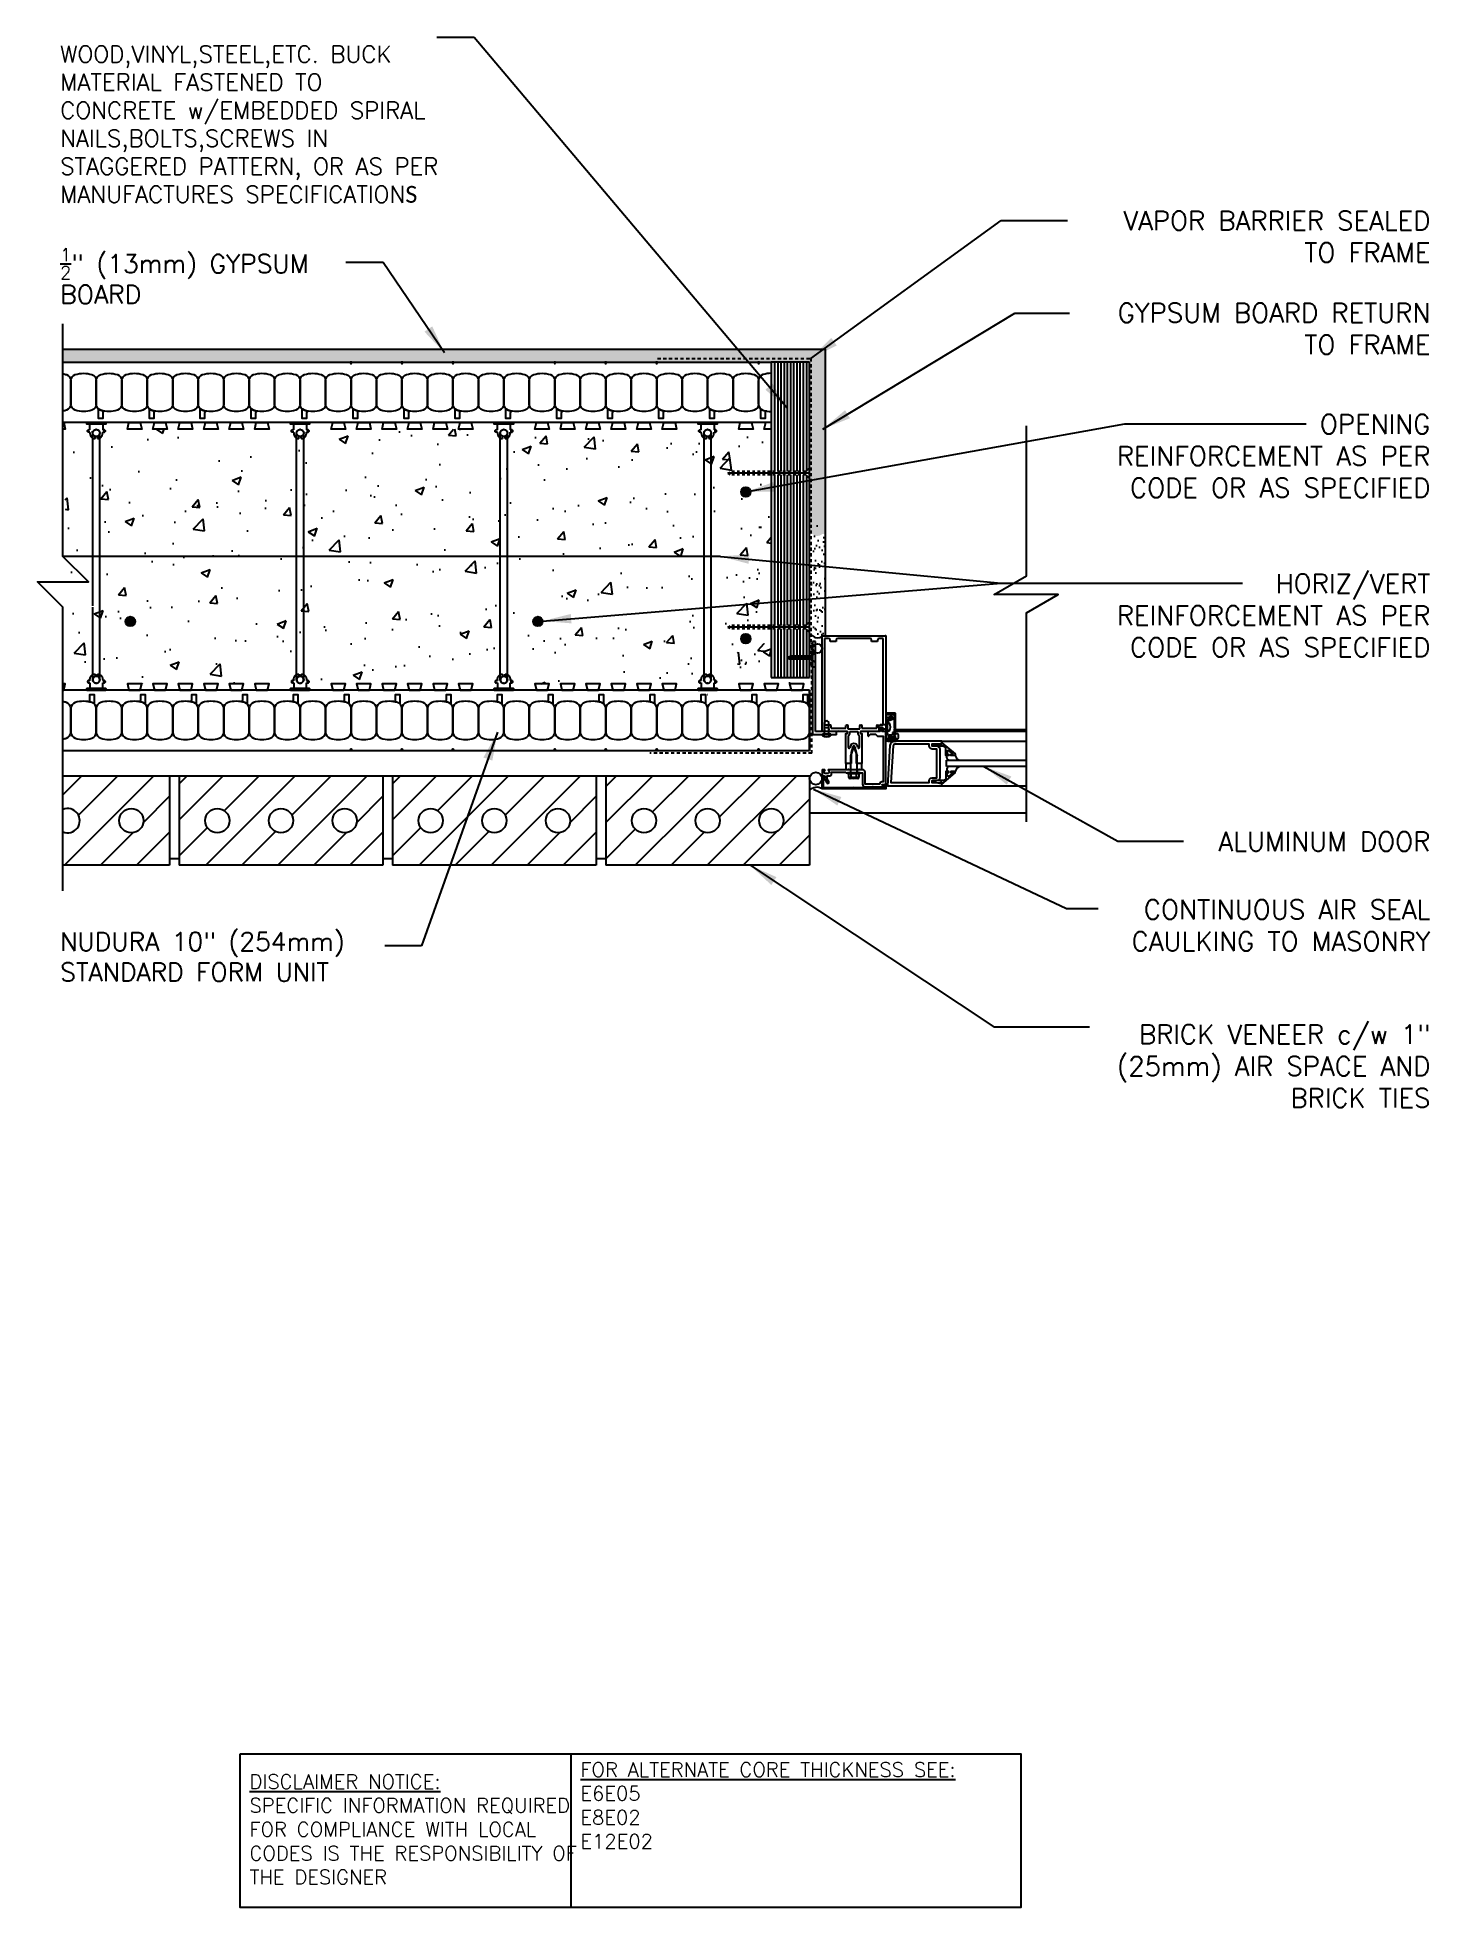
# Model space of a CAD drawing. Header units: inches. Extents: x 2954.3 to 3009, y 494.4 to 567.8.
import ezdxf

# ---------------------------------------------------------------- set-up
doc = ezdxf.new("R2010")
doc.units = ezdxf.units.IN
doc.header["$LTSCALE"] = 0.5
doc.header["$MEASUREMENT"] = 0
doc.linetypes.add('DASHED2', pattern=[0.375, 0.25, -0.125])
doc.linetypes.add('HIDDEN2', pattern=[0.1875, 0.125, -0.0625])
doc.layers.get('0').update_dxf_attribs({"linetype": 'CONTINUOUS'})
for name, color, linetype in [('HATCH', 12, 'CONTINUOUS'), ('LINE18', 9, 'CONTINUOUS'), ('line25', 2, 'CONTINUOUS'), ('LINE50', 5, 'CONTINUOUS'), ('LINE65', 3, 'CONTINUOUS'), ('LINE9', 9, 'CONTINUOUS'), ('TEXT', 4, 'CONTINUOUS')]:
    doc.layers.add(name, color=color, linetype=linetype)
doc.styles.add('DIM', font='romans.shx', dxfattribs={"width": 0.7})
doc.styles.add('ROMANS', font='romans')
doc.styles.get("Standard").update_dxf_attribs({"font": 'romans.shx'})
doc.dimstyles.new('ext_12', dxfattribs={"dimscale": 12, "dimtxt": 0.09375, "dimasz": 0.09375, "dimexe": 0.09375, "dimexo": 0.0625, "dimgap": 0.0625, "dimtad": 1, "dimdec": 1, "dimzin": 3, "dimdsep": 46, "dimlunit": 4, "dimtxsty": 'DIM', "dimcen": 0.09, "dimdle": 0.09375, "dimclrt": 4, "dimadec": 0, "dimazin": 0, "dimtfac": 1, "dimtdec": 1, "dimtmove": 2, "dimatfit": 3, "dimfxl": 0, "dimfrac": 2, "dimtolj": 1, "dimtzin": 0, "dimarcsym": 0})

msp = doc.modelspace()

# ---------------------------------------------------------------- texts
at = {"layer": 'TEXT', "attachment_point": 4}
for s, insert, char_height, width in [('{\\H0.9167x;WOOD,VINYL,STEEL,ETC. BUCK MATERIAL FASTENED TO CONCRETE w/EMBEDDED SPIRAL NAILS,BOLTS,SCREWS IN STAGGERED PATTERN, OR AS PER MANUFACTURES SPECIFICATION\\fCalibri|b0|i0|c0|p34;S}', (2955.219, 564.416), 0.72, 14.97902), ('\\A1;{\\H0.7x;\\S1/2;}" (13mm) GYPSUM BOARD', (2955.219, 558.466), 0.72, 10.95723), ('NUDURA 10" (254mm)\\PSTANDARD FORM UNIT', (2955.219, 531.736), 0.72, 14.97902), ('{\\LFOR ALTERNATE CORE THICKNESS SEE:\\P}E6E05\\PE8E02\\PE12E02', (2975.643, 498.421), 0.5625, 23.33295), ('{\\LDISCLAIMER NOTICE:}\\PSPECIFIC INFORMATION REQUIRED FOR COMPLIANCE WITH LOCAL CODES IS THE RESPONSIBILITY OF THE DESIGNER', (2962.651, 497.481), 0.5625, 14.00235)]:
    msp.add_mtext(s, dxfattribs=dict(at, insert=insert, char_height=char_height, width=width))
at = {"layer": 'TEXT', "char_height": 0.75, "width": 13.88435, "attachment_point": 9, "style": 'ROMANS'}
for s, insert in [('\\A1;VAPOR BARRIER SEALED TO FRAME', (3009.012, 559.011)), ('\\A1;GYPSUM BOARD RETURN TO FRAME ', (3009.012, 555.393)), ('\\A1;OPENING REINFORCEMENT AS PER CODE OR AS SPECIFIED', (3009.012, 549.773)), ('\\A1;HORIZ/VERT\\PREINFORCEMENT AS PER CODE OR AS SPECIFIED', (3009.012, 543.511)), ('\\A1;ALUMINUM DOOR', (3009.012, 535.886)), ('\\A1;CONTINUOUS AIR SEAL CAULKING TO MASONRY', (3009.012, 531.968)), ('\\A1;BRICK VENEER c/w 1" (25mm) AIR SPACE AND BRICK TIES', (3009.012, 525.818))]:
    msp.add_mtext(s, dxfattribs=dict(at, insert=insert))

# ---------------------------------------------------------------- blocks, each defined once
blk = doc.blocks.new('Connector')
blk.add_point((0.271, 0))
at = {"layer": 'LINE9'}
for p, q in [((0, 0.375), (0, -0.375)), ((0.062, -0.375), (0.062, 0.375)), ((0.281, 0.25), (0.062, 0.25))]:
    blk.add_line(p, q, dxfattribs=at)
for points, weights in [([(0.007, 0.375), (0.004, 0.375), (0, 0.375)], [1, 0.972587069138, 0.950305488115]), ([(0.327, 0.343), (0.308, 0.343), (0.281, 0.317), (0.281, 0.297)], [1, 0.85355339, 0.85355339, 1]), ([(0.328, 0.343), (0.327, 0.343), (0.327, 0.343)], [1, 0.70710678, 1]), ([(0.375, 0.297), (0.375, 0.317), (0.348, 0.343), (0.329, 0.343)], [1, 0.85355339, 0.85355339, 1]), ([(0.406, 0.25), (0.546, 0.25), (0.619, 0.131)], [0.958404415409, 0.794674173519, 0.864651571113]), ([(0.619, 0.052), (0.612, 0.049), (0.604, 0.049)], [0.83615024178, 0.892081430621, 1]), ([(0, -0.375), (0.004, -0.375), (0.007, -0.375)], [0.950305488115, 0.972587069138, 1]), ([(0.281, -0.297), (0.281, -0.317), (0.308, -0.343), (0.327, -0.343)], [1, 0.85355339, 0.85355339, 1]), ([(0.327, -0.343), (0.281, -0.343), (0.281, -0.297)], [1, 0.70710678, 1]), ([(0.329, -0.343), (0.348, -0.343), (0.375, -0.317), (0.375, -0.297)], [1, 0.85355339, 0.85355339, 1]), ([(0.375, -0.297), (0.375, -0.343), (0.329, -0.343)], [1, 0.70710678, 1]), ([(0.619, -0.131), (0.546, -0.25), (0.406, -0.25)], [0.864651574428, 0.794674169686, 0.958404415195]), ([(0.604, -0.049), (0.612, -0.049), (0.619, -0.052)], [1, 0.89208144177, 0.836150253337])]:
    blk.add_rational_spline(points, weights, degree=2, dxfattribs=at)
for points, degree in [([(0, 0.375), (0.002, 0.375), (0.005, 0.375), (0.007, 0.375)], 3), ([(0.007, 0.375), (0.021, 0.375), (0.051, 0.375), (0.062, 0.375), (0.062, 0.375)], 3), ([(0.281, 0.25), (0.281, 0.297)], 1), ([(0.327, 0.343), (0.327, 0.343), (0.328, 0.343), (0.328, 0.343)], 3), ([(0.328, 0.343), (0.329, 0.343), (0.329, 0.343), (0.329, 0.343)], 3), ([(0.375, 0.25), (0.375, 0.297)], 1), ([(0.406, 0.25), (0.375, 0.25)], 1), ([(0.406, 0.25), (0.406, 0.25)], 1), ([(0.406, 0.25), (0.406, 0.25)], 1), ([(0.406, 0.25), (0.406, 0.25)], 1), ([(0.406, 0.25), (0.406, 0.25)], 1), ([(0.406, 0.25), (0.406, 0.25)], 1), ([(0.406, 0.25), (0.406, 0.25)], 1), ([(0.406, 0.25), (0.406, 0.25)], 1), ([(0.406, 0.25), (0.406, 0.25)], 1), ([(0.406, 0.25), (0.406, 0.25)], 1), ([(0.406, 0.25), (0.406, 0.25)], 1), ([(0.406, 0.25), (0.406, 0.25)], 1), ([(0.406, 0.25), (0.406, 0.25)], 1), ([(0.406, 0.25), (0.406, 0.25)], 1), ([(0.406, 0.25), (0.406, 0.25)], 1), ([(0.406, 0.25), (0.406, 0.25)], 1), ([(0.406, 0.25), (0.406, 0.25)], 1), ([(0.406, 0.25), (0.406, 0.25)], 1), ([(0.406, 0.25), (0.406, 0.25)], 1), ([(0.406, 0.25), (0.406, 0.25)], 1), ([(0.406, 0.25), (0.406, 0.25)], 1), ([(0.406, 0.25), (0.406, 0.25)], 1), ([(0.406, 0.25), (0.406, 0.25)], 1), ([(0.406, 0.25), (0.406, 0.25)], 1), ([(0.406, 0.25), (0.406, 0.25)], 1), ([(0.604, 0.049), (0.532, 0.049)], 1), ([(0.532, 0.049), (0.532, 0.049)], 1), ([(0.532, 0.049), (0.532, 0.049)], 1), ([(0.532, 0.049), (0.532, 0.049)], 1), ([(0.532, 0.049), (0.532, 0.049)], 1), ([(0.532, 0.049), (0.532, 0.049)], 1), ([(0.532, 0.049), (0.532, 0.049)], 1), ([(0.532, 0.049), (0.532, 0.049)], 1), ([(0.532, 0.049), (0.532, 0.049)], 1), ([(0.532, 0.049), (0.532, 0.049)], 1), ([(0.532, 0.049), (0.532, 0.049)], 1), ([(0.604, 0.049), (0.609, 0.049), (0.614, 0.05), (0.619, 0.052)], 3), ([(0.604, 0.049), (0.604, 0.049)], 1), ([(0.604, 0.049), (0.604, 0.049)], 1), ([(0.604, 0.049), (0.604, 0.049)], 1), ([(0.604, 0.049), (0.604, 0.049)], 1), ([(0.619, 0.131), (0.619, 0.052)], 1), ([(0.619, 0.131), (0.619, 0.131)], 1), ([(0.619, 0.131), (0.619, 0.131)], 1), ([(0.619, 0.131), (0.619, 0.131)], 1), ([(0.619, 0.131), (0.619, 0.131)], 1), ([(0.007, -0.375), (0.005, -0.375), (0.002, -0.375), (0, -0.375)], 3), ([(0.062, -0.375), (0.062, -0.375), (0.051, -0.375), (0.021, -0.375), (0.007, -0.375)], 3), ([(0.062, -0.25), (0.281, -0.25)], 1), ([(0.281, -0.297), (0.281, -0.25)], 1), ([(0.281, -0.25), (0.281, -0.297)], 1), ([(0.328, -0.343), (0.328, -0.343), (0.327, -0.343), (0.327, -0.343)], 3), ([(0.329, -0.343), (0.329, -0.343), (0.329, -0.343), (0.328, -0.343)], 3), ([(0.375, -0.25), (0.375, -0.297)], 1), ([(0.375, -0.297), (0.375, -0.25)], 1), ([(0.406, -0.25), (0.375, -0.25)], 1), ([(0.406, -0.25), (0.406, -0.25)], 1), ([(0.406, -0.25), (0.406, -0.25)], 1), ([(0.406, -0.25), (0.406, -0.25)], 1), ([(0.406, -0.25), (0.406, -0.25)], 1), ([(0.406, -0.25), (0.406, -0.25)], 1), ([(0.406, -0.25), (0.406, -0.25)], 1), ([(0.406, -0.25), (0.406, -0.25)], 1), ([(0.406, -0.25), (0.406, -0.25)], 1), ([(0.406, -0.25), (0.406, -0.25)], 1), ([(0.406, -0.25), (0.406, -0.25)], 1), ([(0.406, -0.25), (0.406, -0.25)], 1), ([(0.532, -0.049), (0.604, -0.049)], 1), ([(0.604, -0.049), (0.58, -0.049), (0.556, -0.049), (0.532, -0.049)], 3), ([(0.532, -0.049), (0.532, -0.049)], 1), ([(0.532, -0.049), (0.532, -0.049)], 1), ([(0.532, -0.049), (0.532, -0.049)], 1), ([(0.532, -0.049), (0.532, -0.049)], 1), ([(0.619, -0.052), (0.614, -0.05), (0.609, -0.049), (0.604, -0.049)], 3), ([(0.604, -0.049), (0.604, -0.049)], 1), ([(0.604, -0.049), (0.604, -0.049)], 1), ([(0.604, -0.049), (0.604, -0.049)], 1), ([(0.604, -0.049), (0.604, -0.049)], 1), ([(0.604, -0.049), (0.604, -0.049)], 1), ([(0.604, -0.049), (0.604, -0.049)], 1), ([(0.604, -0.049), (0.604, -0.049)], 1), ([(0.604, -0.049), (0.604, -0.049)], 1), ([(0.619, -0.052), (0.619, -0.131)], 1), ([(0.619, -0.131), (0.619, -0.131)], 1), ([(0.619, -0.131), (0.619, -0.131)], 1), ([(0.619, -0.131), (0.619, -0.131)], 1), ([(0.619, -0.131), (0.619, -0.131)], 1)]:
    blk.add_open_spline(points, degree=degree, dxfattribs=at)
for points, weights, knots in [([(0.062, 0.375), (0.062, 0.375), (0.046, 0.375), (0.03, 0.375), (0.007, 0.375)], [0.868718858569, 0.861102746415, 1, 0.861102734288, 0.868718859898], [0, 0, 0, 0.5, 0.5, 1, 1, 1]), ([(0.532, 0.049), (0.472, 0.203), (0.333, 0.113), (0.157, 0), (0.333, -0.113), (0.472, -0.203), (0.532, -0.049)], [0.899508922286, 0.599718215298, 1, 0.54226024, 1, 0.599718224335, 0.899508908749], [0, 0, 0, 0.318112, 0.318112, 0.681888, 0.681888, 1, 1, 1]), ([(0.007, -0.375), (0.03, -0.375), (0.046, -0.375), (0.062, -0.375), (0.062, -0.375)], [0.868718859319, 0.861102739573, 1, 0.861102742958, 0.868718858948], [0, 0, 0, 0.5, 0.5, 1, 1, 1])]:
    blk.add_rational_spline(points, weights, degree=2, knots=knots, dxfattribs=at)
blk = doc.blocks.new('B060316')
for p, q in [((1.969, 0), (1.969, -0.133)), ((2.217, -0.013), (1.969, 0)), ((1.969, -0.347), (1.969, -0.469)), ((2, -0.5), (2.126, -0.5)), ((2.003, -0.133), (2.003, -0.115)), ((2.003, -0.365), (2.003, -0.347)), ((2.049, -0.115), (2.049, -0.365)), ((2.107, -0.265), (2.107, -0.127)), ((2.207, -0.265), (2.107, -0.265)), ((2.107, -0.359), (2.107, -0.329)), ((2.157, -0.38), (2.119, -0.373)), ((2.121, -0.314), (2.207, -0.306)), ((2.157, -0.469), (2.157, -0.38)), ((2.169, -0.065), (2.405, -0.065)), ((2.207, -0.306), (2.207, -0.265)), ((2.555, -0.013), (2.217, -0.013)), ((2.451, -0.065), (2.747, -0.065)), ((2.803, 0), (2.555, -0.013)), ((2.747, -0.065), (2.747, -0.141)), ((2.803, -0.01), (2.803, 0)), ((2.813, -0.02), (2.803, -0.01)), ((2.803, -0.03), (2.813, -0.02)), ((2.803, -0.108), (2.803, -0.03)), ((2.848, -0.232), (2.803, -0.108))]:
    blk.add_line(p, q)
for centre, radius, start, end in [((1.986, -0.133), 0.017, 180, 0), ((1.986, -0.347), 0.017, 360, 180), ((2, -0.469), 0.031, 180, 270), ((2.026, -0.115), 0.023, 0, 180), ((2.026, -0.365), 0.023, 180, 0), ((2.169, -0.127), 0.062, 90, 180), ((2.122, -0.329), 0.015, 95, 180), ((2.122, -0.359), 0.015, 180, 260), ((2.126, -0.469), 0.031, 270, 0), ((2.428, -0.086), 0.031, 42.64231, 137.35769), ((2.356, -0.5), 0.531, 29.03527, 42.57888), ((2.833, -0.235), 0.015, 209.03527, 10.96473)]:
    blk.add_arc(centre, radius, start, end)

# ---------------------------------------------------------------- hatches: boundary and pattern name
at = {"layer": 'HATCH'}
h = msp.add_hatch(dxfattribs=at)
h.set_pattern_fill('AR-SAND', color=256, scale=0.25, style=0)
h.set_pattern_definition([(37.5, (8.2962, -5.36933), (-0.01574834, 0.48170594), [0, -0.38, 0, -0.425, 0, -0.40625]), (7.5, (8.2962, -5.3693), (0.44244418, 0.70553652), [0, -0.205, 0, -0.3425, 0, -0.13125]), (327.5, (7.9887, -5.36933), (0.778535465, 0.001414763), [0, -0.125, 0, -0.45, 0, -0.5875]), (317.5, (7.9887, -5.3693), (0.75153165, 0.21941889), [0, -0.0625, 0, -0.295, 0, -0.3375])])
h.paths.add_polyline_path([(2985.262, 555.581), (2985.007, 555.581), (2955.315, 555.581), (2955.315, 555.081), (2983.137, 555.081), (2984.637, 555.081), (2984.637, 548.331), (2984.762, 548.331, 0.406613), (2985.128, 548.328), (2985.128, 548.331), (2985.262, 548.331)])
h = msp.add_hatch(dxfattribs=at)
h.set_pattern_fill('AR-CONC', color=256, scale=0.5, style=0)
h.set_pattern_definition([(50, (-2.544, 27.8636), (3.586301, -0.3137607), [0.375, -4.125]), (355, (-2.544, 27.8636), (-0.6937567, 3.7609607), [0.3, -3.3]), (100.4514, (-2.245, 27.8374), (2.892547, 3.4471977), [0.318701, -3.5057106]), (46.1842, (-2.544, 28.8636), (5.336205, -0.827595), [0.5625, -6.1875]), (96.6356, (-2.0993, 28.7946), (4.6733135, 4.870589), [0.478051, -5.258565]), (351.1842, (-2.544, 28.8636), (4.67331, 4.870593), [0.45, -4.95]), (21, (-2.044, 28.6136), (2.9845353, -2.0130945), [0.375, -4.125]), (326, (-2.044, 28.6136), (1.2165767, 3.6257502), [0.3, -3.3]), (71.4514, (-1.7953, 28.4458), (4.201113, 1.6126525), [0.318701, -3.5057106]), (37.5, (-2.544, 27.8636), (0.0607993, 1.66446927), [0, -3.26, 0, -3.35, 0, -3.3125]), (7.5, (-2.544, 27.8636), (1.3153477, 1.9720586), [0, -1.91, 0, -3.185, 0, -1.2625]), (327.5, (-3.659, 27.8636), (2.6691122, -0.11277436), [0, -1.25, 0, -3.9, 0, -5.175]), (317.5, (-4.159, 27.8636), (2.9159308, 0.500525), [0, -1.625, 0, -2.59, 0, -3.675])])
h.paths.add_polyline_path([(2982.856, 552.456), (2955.418, 552.456), (2955.418, 542.456), (2982.856, 542.456)])
h = msp.add_hatch(dxfattribs=at)
h.set_pattern_fill('AR-CONC', color=256, scale=0.5, style=0)
h.set_pattern_definition([(50, (78.56, 91.645), (3.586301, -0.3137607), [0.375, -4.125]), (355, (78.56, 91.645), (-0.6937567, 3.7609607), [0.3, -3.3]), (100.4514, (78.859, 91.619), (2.892547, 3.4471977), [0.318701, -3.5057106]), (46.1842, (78.56, 92.645), (5.336205, -0.827595), [0.5625, -6.1875]), (96.6356, (79.005, 92.576), (4.6733135, 4.870589), [0.478051, -5.258565]), (351.1842, (78.56, 92.645), (4.67331, 4.870593), [0.45, -4.95]), (21, (79.06, 92.395), (2.9845353, -2.0130945), [0.375, -4.125]), (326, (79.06, 92.395), (1.2165767, 3.62575), [0.3, -3.3]), (71.4514, (79.309, 92.2273), (4.201113, 1.6126525), [0.318701, -3.5057106]), (37.5, (78.5601, 91.6451), (0.0607993, 1.66446927), [0, -3.26, 0, -3.35, 0, -3.3125]), (7.5, (78.5601, 91.6451), (1.3153477, 1.9720586), [0, -1.91, 0, -3.185, 0, -1.2625]), (327.5, (77.4451, 91.6451), (2.6691122, -0.11277436), [0, -1.25, 0, -3.9, 0, -5.175]), (317.5, (76.9451, 91.645), (2.9159308, 0.500525), [0, -1.625, 0, -2.59, 0, -3.675])])
h.paths.add_polyline_path([(2983.137, 542.706), (2983.137, 549.081), (2982.75, 549.081), (2982.75, 548.456), (2981.81, 548.456), (2981.81, 542.456), (2985.125, 542.456), (2985.125, 549.081), (2984.637, 549.081), (2984.637, 542.706)])
h = msp.add_hatch(dxfattribs=at)
h.set_pattern_fill('AR-SAND', color=256, scale=0.25, style=0)
h.set_pattern_definition([(37.5, (0, 0), (-0.01574834, 0.48170594), [0, -0.38, 0, -0.425, 0, -0.40625]), (7.5, (0, 0), (0.44244418, 0.70553652), [0, -0.205, 0, -0.3425, 0, -0.13125]), (327.5, (-0.3075, 0), (0.778535465, 0.001414763), [0, -0.125, 0, -0.45, 0, -0.5875]), (317.5, (-0.3075, 0), (0.75153165, 0.21941889), [0, -0.0625, 0, -0.295, 0, -0.3375])])
h.paths.add_polyline_path([(2985.262, 548.304), (2984.782, 548.304), (2984.782, 546.268), (2985.262, 546.268)])
h = msp.add_hatch(dxfattribs=at)
h.set_pattern_fill('AR-SAND', color=256, scale=0.25, style=0)
h.set_pattern_definition([(37.5, (-0.5369, 6.01523), (-0.01574834, 0.48170594), [0, -0.38, 0, -0.425, 0, -0.40625]), (7.5, (-0.5369, 6.0152), (0.44244418, 0.70553652), [0, -0.205, 0, -0.3425, 0, -0.13125]), (327.5, (-0.8444, 6.01523), (0.778535465, 0.001414763), [0, -0.125, 0, -0.45, 0, -0.5875]), (317.5, (-0.8444, 6.0152), (0.75153165, 0.21941889), [0, -0.0625, 0, -0.295, 0, -0.3375])])
h.paths.add_polyline_path([(2985.262, 546.294), (2984.782, 546.294), (2984.782, 544.313, 0.376662), (2985.128, 544.328), (2985.128, 544.331), (2985.262, 544.331)])
at = {"layer": 'LINE65'}
for points in [[(2982.322, 549.985, 1), (2981.947, 549.985, 1)], [(2958.159, 544.902, 1), (2957.784, 544.902, 1)], [(2974.159, 544.902, 1), (2973.784, 544.902, 1)], [(2982.322, 544.224, 1), (2981.947, 544.224, 1)]]:
    msp.add_hatch(color=256, dxfattribs=at).paths.add_polyline_path(points)

# ---------------------------------------------------------------- linework, layer by layer
at = {"layer": 'HATCH'}
for p, q in [((2983.262, 555.081), (2983.262, 550.782)), ((2983.387, 555.081), (2983.387, 550.782)), ((2983.512, 555.081), (2983.512, 550.782)), ((2983.637, 555.081), (2983.637, 550.782)), ((2983.762, 555.081), (2983.762, 550.782)), ((2984.012, 555.081), (2984.012, 550.782)), ((2984.137, 555.081), (2984.137, 550.782)), ((2984.262, 555.081), (2984.262, 550.782)), ((2984.387, 555.081), (2984.387, 550.782)), ((2984.512, 555.081), (2984.512, 550.801)), ((2984.637, 550.72), (2981.431, 550.72)), ((2983.262, 550.657), (2983.262, 544.742)), ((2983.387, 550.657), (2983.387, 544.742)), ((2983.512, 550.657), (2983.512, 544.742)), ((2983.637, 550.657), (2983.637, 544.742)), ((2983.762, 550.657), (2983.762, 544.742)), ((2984.012, 550.657), (2984.012, 544.742)), ((2984.137, 550.657), (2984.137, 544.742)), ((2984.262, 550.657), (2984.262, 544.742)), ((2984.387, 550.657), (2984.387, 544.742)), ((2984.512, 550.639), (2984.512, 544.761)), ((2984.637, 544.679), (2981.431, 544.679)), ((2983.262, 544.617), (2983.262, 542.706)), ((2983.387, 544.617), (2983.387, 542.706)), ((2983.512, 544.617), (2983.512, 542.706)), ((2983.637, 544.617), (2983.637, 542.706)), ((2983.762, 544.617), (2983.762, 543.483)), ((2984.012, 544.617), (2984.012, 543.541)), ((2984.137, 544.617), (2984.137, 543.541)), ((2984.262, 544.617), (2984.262, 543.541)), ((2984.387, 544.617), (2984.387, 543.541)), ((2984.512, 544.598), (2984.512, 543.541)), ((2984.752, 543.478), (2983.752, 543.478)), ((2983.762, 543.473), (2983.762, 542.706)), ((2984.012, 543.416), (2984.012, 542.706)), ((2984.137, 543.416), (2984.137, 542.706)), ((2984.262, 543.416), (2984.262, 542.706)), ((2984.387, 543.416), (2984.387, 542.706)), ((2984.512, 543.416), (2984.512, 542.706)), ((2955.325, 538.097), (2956.059, 538.831)), ((2955.388, 535.331), (2958.888, 538.831)), ((2955.938, 537.296), (2957.473, 538.831)), ((2959.887, 538.527), (2960.192, 538.831)), ((2959.887, 537.113), (2961.606, 538.831)), ((2960.934, 535.331), (2964.434, 538.831)), ((2961.66, 537.472), (2963.02, 538.831)), ((2963.763, 535.331), (2967.263, 538.831)), ((2964.313, 537.296), (2965.848, 538.831)), ((2968.262, 538.527), (2968.567, 538.831)), ((2968.262, 537.113), (2969.981, 538.831)), ((2969.309, 535.331), (2972.809, 538.831)), ((2970.035, 537.472), (2971.395, 538.831)), ((2972.138, 535.331), (2975.638, 538.831)), ((2972.688, 537.296), (2974.223, 538.831)), ((2976.637, 538.417), (2977.052, 538.831)), ((2976.637, 537.003), (2978.466, 538.831)), ((2978.471, 537.422), (2979.88, 538.831)), ((2980.037, 537.574), (2981.295, 538.831)), ((2980.623, 535.331), (2984.123, 538.831)), ((2981.094, 537.217), (2982.709, 538.831)), ((2958.484, 537.013), (2959.512, 538.042)), ((2966.859, 537.013), (2967.887, 538.042)), ((2975.234, 537.013), (2976.262, 538.042)), ((2977.795, 535.331), (2980.037, 537.574)), ((2983.551, 536.846), (2984.637, 537.931)), ((2959.887, 535.699), (2960.997, 536.808)), ((2968.262, 535.699), (2969.372, 536.808)), ((2976.637, 535.588), (2977.797, 536.748)), ((2956.802, 535.331), (2958.08, 536.61)), ((2958.216, 535.331), (2959.512, 536.628)), ((2962.348, 535.331), (2963.673, 536.656)), ((2965.177, 535.331), (2966.455, 536.61)), ((2966.591, 535.331), (2967.887, 536.628)), ((2970.723, 535.331), (2972.048, 536.656)), ((2973.552, 535.331), (2974.83, 536.61)), ((2974.966, 535.331), (2976.262, 536.628)), ((2979.768, 535.89), (2980.502, 536.625)), ((2982.037, 535.331), (2983.373, 536.667)), ((2983.451, 535.331), (2984.637, 536.517)), ((2979.209, 535.331), (2979.768, 535.89))]:
    msp.add_line(p, q, dxfattribs=at)
at = {"layer": 'HATCH', "color": 12}
for p, q in [((2987.628, 544.331), (2987.609, 544.331)), ((2993.151, 540.641), (2988.007, 540.641)), ((2993.151, 540.579), (2988.007, 540.579)), ((2989.827, 540.204), (2993.151, 540.204)), ((2990.03, 539.543), (2990.042, 539.498)), ((2990.03, 539.543), (2990.042, 539.498)), ((2990.042, 539.159), (2990.03, 539.114)), ((2990.042, 539.159), (2990.03, 539.114)), ((2990.03, 539.114), (2990.03, 539.016)), ((2990.042, 539.498), (2990.074, 539.466)), ((2990.042, 539.498), (2990.074, 539.466)), ((2990.074, 539.191), (2990.042, 539.159)), ((2990.074, 539.191), (2990.042, 539.159)), ((2990.074, 539.466), (2990.119, 539.454)), ((2990.074, 539.466), (2990.119, 539.454)), ((2990.119, 539.204), (2990.074, 539.191)), ((2990.119, 539.204), (2990.074, 539.191)), ((2990.356, 539.641), (2990.393, 539.564)), ((2990.356, 539.641), (2990.393, 539.564)), ((2990.393, 539.093), (2990.356, 539.016)), ((2990.393, 539.093), (2990.356, 539.016)), ((2990.393, 539.564), (2990.449, 539.499)), ((2990.393, 539.564), (2990.449, 539.499)), ((2990.449, 539.157), (2990.393, 539.093)), ((2990.449, 539.157), (2990.393, 539.093)), ((2990.449, 539.499), (2990.522, 539.453)), ((2990.449, 539.499), (2990.522, 539.453)), ((2990.522, 539.203), (2990.449, 539.157)), ((2990.522, 539.203), (2990.449, 539.157)), ((2989.827, 538.454), (2993.151, 538.454)), ((2993.151, 537.377), (2984.637, 537.377))]:
    msp.add_line(p, q, dxfattribs=at)
at = {"layer": 'HATCH', "color": 6, "linetype": 'DASHED2'}
for q in [(2984.725, 544.046), (2978.369, 539.727)]:
    msp.add_line((2984.725, 539.727), q, dxfattribs=at)
msp.add_lwpolyline([(2978.669, 555.226), (2984.688, 555.226), (2984.688, 543.122)], dxfattribs=at)
at = {"layer": 'HATCH', "color": 12}
msp.add_lwpolyline([(2990.03, 539.543), (2990.03, 539.641)], dxfattribs=at)
at = {"layer": 'LINE18', "linetype": 'HIDDEN2'}
for p, q in [((2981.431, 550.72), (2981.55, 550.782)), ((2981.431, 550.72), (2981.55, 550.657)), ((2984.493, 550.782), (2981.55, 550.782)), ((2984.493, 550.657), (2981.55, 550.657)), ((2981.431, 544.679), (2981.55, 544.742)), ((2981.431, 544.679), (2981.55, 544.617)), ((2984.493, 544.742), (2981.55, 544.742)), ((2984.493, 544.617), (2981.55, 544.617))]:
    msp.add_line(p, q, dxfattribs=at)
at = {"layer": 'LINE18'}
for p, q in [((2984.493, 550.782), (2984.637, 550.926)), ((2984.493, 550.657), (2984.637, 550.514)), ((2984.493, 544.742), (2984.637, 544.886)), ((2984.493, 544.617), (2984.637, 544.473)), ((2984.762, 544.331), (2984.637, 544.331)), ((2985.7, 540.456), (2984.752, 540.456)), ((2985.7, 540.581), (2984.877, 540.581)), ((2985.7, 540.456), (2985.7, 540.581))]:
    msp.add_line(p, q, dxfattribs=at)
for points in [[(2955.325, 534.331), (2955.325, 545.456), (2954.325, 546.456), (2956.325, 546.456), (2955.325, 547.456), (2955.325, 556.581)], [(2993.151, 537.035), (2993.151, 545.234), (2994.403, 545.956), (2991.881, 545.956), (2993.151, 546.69), (2993.151, 552.581)]]:
    msp.add_lwpolyline(points, dxfattribs=at)
at = {"layer": 'line25'}
for p, q in [((2984.637, 555.081), (2983.137, 555.081)), ((2983.137, 555.081), (2983.137, 542.706)), ((2983.887, 555.081), (2983.887, 550.782)), ((2984.637, 542.706), (2984.637, 555.081)), ((2983.137, 552.706), (2955.325, 552.706)), ((2983.887, 550.657), (2983.887, 544.742)), ((2983.887, 544.617), (2983.887, 543.541)), ((2983.887, 543.416), (2983.887, 542.706)), ((2983.137, 542.706), (2984.637, 542.706)), ((2984.637, 542.206), (2955.325, 542.206)), ((2980.616, 542.038), (2980.637, 542.038)), ((2959.512, 538.831), (2959.512, 535.331)), ((2959.887, 538.831), (2959.887, 535.331)), ((2959.887, 538.831), (2959.887, 535.331)), ((2967.887, 538.831), (2967.887, 535.331)), ((2968.262, 538.831), (2968.262, 535.331)), ((2968.262, 538.831), (2968.262, 535.331)), ((2976.262, 538.831), (2976.262, 535.331)), ((2976.637, 538.831), (2976.637, 535.331)), ((2976.637, 538.831), (2976.637, 535.331)), ((2984.637, 538.831), (2984.637, 535.331)), ((2959.512, 535.331), (2955.325, 535.331)), ((2959.887, 535.581), (2959.512, 535.581)), ((2967.887, 535.331), (2959.887, 535.331)), ((2968.262, 535.581), (2967.887, 535.581)), ((2976.262, 535.331), (2968.262, 535.331)), ((2976.637, 535.581), (2976.262, 535.581)), ((2984.637, 535.331), (2976.637, 535.331))]:
    msp.add_line(p, q, dxfattribs=at)
for points in [[(2955.325, 552.706), (2955.356, 552.706), (2955.418, 552.456), (2955.325, 552.456)], [(2983.137, 552.456), (2982.856, 552.456), (2982.918, 552.706)], [(2955.325, 542.206), (2955.356, 542.206), (2955.418, 542.456), (2955.325, 542.456)]]:
    msp.add_lwpolyline(points, dxfattribs=at)
for points in [[(2958.356, 552.706), (2958.418, 552.456), (2957.856, 552.456), (2957.918, 552.706)], [(2959.356, 552.706), (2959.418, 552.456), (2958.856, 552.456), (2958.918, 552.706)], [(2960.356, 552.706), (2960.418, 552.456), (2959.856, 552.456), (2959.918, 552.706)], [(2961.356, 552.706), (2961.418, 552.456), (2960.856, 552.456), (2960.918, 552.706)], [(2962.356, 552.706), (2962.418, 552.456), (2961.856, 552.456), (2961.918, 552.706)], [(2963.356, 552.706), (2963.418, 552.456), (2962.856, 552.456), (2962.918, 552.706)], [(2966.356, 552.706), (2966.418, 552.456), (2965.856, 552.456), (2965.918, 552.706)], [(2967.356, 552.706), (2967.418, 552.456), (2966.856, 552.456), (2966.918, 552.706)], [(2968.356, 552.706), (2968.418, 552.456), (2967.856, 552.456), (2967.918, 552.706)], [(2969.356, 552.706), (2969.418, 552.456), (2968.856, 552.456), (2968.918, 552.706)], [(2970.356, 552.706), (2970.418, 552.456), (2969.856, 552.456), (2969.918, 552.706)], [(2971.356, 552.706), (2971.418, 552.456), (2970.856, 552.456), (2970.918, 552.706)], [(2974.356, 552.706), (2974.418, 552.456), (2973.856, 552.456), (2973.918, 552.706)], [(2975.356, 552.706), (2975.418, 552.456), (2974.856, 552.456), (2974.918, 552.706)], [(2976.356, 552.706), (2976.418, 552.456), (2975.856, 552.456), (2975.918, 552.706)], [(2977.356, 552.706), (2977.418, 552.456), (2976.856, 552.456), (2976.918, 552.706)], [(2978.356, 552.706), (2978.418, 552.456), (2977.856, 552.456), (2977.918, 552.706)], [(2979.356, 552.706), (2979.418, 552.456), (2978.856, 552.456), (2978.918, 552.706)], [(2982.356, 552.706), (2982.418, 552.456), (2981.856, 552.456), (2981.918, 552.706)], [(2958.356, 542.206), (2958.418, 542.456), (2957.856, 542.456), (2957.918, 542.206)], [(2959.356, 542.206), (2959.418, 542.456), (2958.856, 542.456), (2958.918, 542.206)], [(2960.356, 542.206), (2960.418, 542.456), (2959.856, 542.456), (2959.918, 542.206)], [(2961.356, 542.206), (2961.418, 542.456), (2960.856, 542.456), (2960.918, 542.206)], [(2962.356, 542.206), (2962.418, 542.456), (2961.856, 542.456), (2961.918, 542.206)], [(2963.356, 542.206), (2963.418, 542.456), (2962.856, 542.456), (2962.918, 542.206)], [(2966.356, 542.206), (2966.418, 542.456), (2965.856, 542.456), (2965.918, 542.206)], [(2967.356, 542.206), (2967.418, 542.456), (2966.856, 542.456), (2966.918, 542.206)], [(2968.356, 542.206), (2968.418, 542.456), (2967.856, 542.456), (2967.918, 542.206)], [(2969.356, 542.206), (2969.418, 542.456), (2968.856, 542.456), (2968.918, 542.206)], [(2970.356, 542.206), (2970.418, 542.456), (2969.856, 542.456), (2969.918, 542.206)], [(2971.356, 542.206), (2971.418, 542.456), (2970.856, 542.456), (2970.918, 542.206)], [(2974.356, 542.206), (2974.418, 542.456), (2973.856, 542.456), (2973.918, 542.206)], [(2975.356, 542.206), (2975.418, 542.456), (2974.856, 542.456), (2974.918, 542.206)], [(2976.356, 542.206), (2976.418, 542.456), (2975.856, 542.456), (2975.918, 542.206)], [(2977.356, 542.206), (2977.418, 542.456), (2976.856, 542.456), (2976.918, 542.206)], [(2978.356, 542.206), (2978.418, 542.456), (2977.856, 542.456), (2977.918, 542.206)], [(2979.356, 542.206), (2979.418, 542.456), (2978.856, 542.456), (2978.918, 542.206)], [(2982.356, 542.206), (2982.418, 542.456), (2981.856, 542.456), (2981.918, 542.206)], [(2983.356, 542.206), (2983.418, 542.456), (2982.856, 542.456), (2982.918, 542.206)], [(2984.356, 542.206), (2984.418, 542.456), (2983.856, 542.456), (2983.918, 542.206)]]:
    msp.add_lwpolyline(points, close=True, dxfattribs=at)
at = {"layer": 'line25', "flags": 128}
msp.add_lwpolyline([(2984.637, 538.831), (2955.325, 538.831)], dxfattribs=at)
at = {"layer": 'line25'}
for centre in [(2958.012, 537.081), (2961.387, 537.081), (2963.887, 537.081), (2966.387, 537.081), (2969.762, 537.081), (2972.262, 537.081), (2974.762, 537.081), (2978.137, 537.081), (2980.637, 537.081), (2983.137, 537.081)]:
    msp.add_circle(centre, 0.477, dxfattribs=at)
msp.add_arc((2955.512, 537.081), 0.477, 246.81108, 113.18892, dxfattribs=at)
at = {"layer": 'LINE50'}
for p, q in [((2955.325, 555.081), (2983.137, 555.081)), ((2984.637, 542.206), (2984.637, 539.831)), ((2984.637, 539.831), (2984.637, 542.206)), ((2955.325, 539.831), (2984.637, 539.831))]:
    msp.add_line(p, q, dxfattribs=at)
at = {"layer": 'LINE65'}
msp.add_line((2981.14, 547.456), (2955.325, 547.456), dxfattribs=at)
for centre in [(2982.135, 549.985), (2957.972, 544.902), (2973.972, 544.902), (2982.135, 544.224)]:
    msp.add_circle(centre, 0.188, dxfattribs=at)
at = {"layer": 'LINE9'}
for p, q in [((2982.637, 553.433), (2982.637, 554.355)), ((2956.497, 545.722), (2956.497, 552.3)), ((2956.778, 545.722), (2956.778, 552.3)), ((2964.497, 545.722), (2964.497, 552.3)), ((2964.778, 545.722), (2964.778, 552.3)), ((2972.497, 542.612), (2972.497, 552.3)), ((2972.778, 542.612), (2972.778, 552.3)), ((2980.497, 542.612), (2980.497, 552.3)), ((2980.778, 542.612), (2980.778, 552.3)), ((2956.497, 545.513), (2956.497, 545.722)), ((2956.778, 542.612), (2956.778, 545.722)), ((2964.497, 542.612), (2964.497, 545.722)), ((2964.778, 542.612), (2964.778, 545.722)), ((2956.497, 544.456), (2956.497, 545.456)), ((2956.497, 542.612), (2956.497, 544.456)), ((2984.877, 544.115), (2984.752, 544.115)), ((2984.752, 544.115), (2984.752, 540.456)), ((2984.877, 540.581), (2984.877, 544.115)), ((2983.752, 543.478), (2983.872, 543.541)), ((2983.752, 543.478), (2983.872, 543.416)), ((2984.752, 543.541), (2983.872, 543.541)), ((2984.752, 543.416), (2983.872, 543.416)), ((2984.752, 543.559), (2984.877, 543.684)), ((2984.752, 543.397), (2984.877, 543.272))]:
    msp.add_line(p, q, dxfattribs=at)
at = {"layer": 'LINE9', "color": 9}
for p, q in [((2985.228, 544.231), (2985.228, 540.861)), ((2985.388, 544.231), (2985.228, 544.231)), ((2985.448, 544.111), (2985.448, 544.171)), ((2985.683, 544.111), (2985.448, 544.111)), ((2985.683, 544.171), (2985.683, 544.111)), ((2987.013, 544.231), (2985.743, 544.231)), ((2987.073, 544.111), (2987.073, 544.171)), ((2987.308, 544.111), (2987.073, 544.111)), ((2987.308, 544.171), (2987.308, 544.111)), ((2987.528, 544.231), (2987.368, 544.231)), ((2987.528, 540.861), (2987.528, 544.231)), ((2988.007, 541.298), (2987.632, 541.298)), ((2987.632, 541.298), (2987.634, 541.248)), ((2987.634, 541.248), (2987.957, 541.248)), ((2987.947, 541.119), (2987.779, 541.058)), ((2987.957, 541.248), (2987.957, 541.133)), ((2988.007, 540.461), (2988.007, 541.298)), ((2985.469, 540.482), (2985.147, 540.482)), ((2985.147, 540.432), (2985.147, 540.482)), ((2985.308, 541.012), (2985.225, 540.929)), ((2985.225, 540.482), (2985.225, 540.929)), ((2985.463, 540.831), (2985.258, 540.831)), ((2985.308, 541.012), (2985.391, 540.929)), ((2985.391, 540.482), (2985.391, 540.929)), ((2985.469, 540.432), (2985.469, 540.482)), ((2985.483, 540.706), (2985.483, 540.811)), ((2985.483, 540.706), (2986.065, 540.706)), ((2986.065, 540.706), (2986.065, 540.811)), ((2986.065, 539.331), (2986.065, 540.495)), ((2986.085, 540.831), (2986.125, 540.831)), ((2986.145, 540.811), (2986.145, 540.681)), ((2986.145, 540.681), (2986.611, 540.681)), ((2986.165, 539.954), (2986.165, 540.417)), ((2986.225, 540.581), (2986.531, 540.581)), ((2986.225, 540.515), (2986.225, 540.581)), ((2986.531, 540.581), (2986.531, 540.515)), ((2986.591, 540.417), (2986.591, 539.954)), ((2986.611, 540.681), (2986.611, 540.811)), ((2986.631, 540.831), (2986.671, 540.831)), ((2986.691, 540.811), (2986.691, 540.706)), ((2986.691, 540.706), (2987.273, 540.706)), ((2986.691, 540.495), (2986.691, 539.331)), ((2987.273, 540.706), (2987.273, 540.811)), ((2987.293, 540.831), (2987.498, 540.831)), ((2987.322, 540.757), (2987.405, 540.84)), ((2987.322, 540.757), (2987.405, 540.674)), ((2987.697, 540.84), (2987.405, 540.84)), ((2987.697, 540.674), (2987.405, 540.674)), ((2987.697, 540.596), (2987.697, 540.918)), ((2987.747, 540.918), (2987.697, 540.918)), ((2987.747, 540.596), (2987.697, 540.596)), ((2987.712, 541.056), (2987.726, 541.018)), ((2987.745, 541.009), (2987.937, 541.078)), ((2987.957, 540.696), (2987.947, 540.686)), ((2987.947, 540.686), (2987.957, 540.676)), ((2987.957, 541.064), (2987.957, 540.696)), ((2987.957, 540.676), (2987.957, 540.461)), ((2986.24, 540.005), (2986.224, 539.946)), ((2986.253, 539.621), (2986.378, 539.956)), ((2986.337, 539.98), (2986.278, 539.761)), ((2986.278, 539.761), (2986.278, 539.331)), ((2986.378, 539.956), (2986.504, 539.621)), ((2986.478, 539.761), (2986.42, 539.98)), ((2986.478, 539.331), (2986.478, 539.761)), ((2986.532, 539.946), (2986.516, 540.005)), ((2987.718, 540.299), (2988.03, 540.299)), ((2987.718, 540.279), (2988.03, 540.279)), ((2987.718, 540.225), (2988.03, 540.225)), ((2987.718, 540.205), (2988.03, 540.205)), ((2987.739, 540.373), (2987.739, 540.358)), ((2987.812, 540.373), (2987.739, 540.373)), ((2987.797, 540.358), (2987.739, 540.358)), ((2987.797, 540.358), (2987.797, 540.299)), ((2987.812, 540.373), (2987.812, 540.317)), ((2987.936, 540.317), (2987.812, 540.317)), ((2988.009, 540.373), (2987.936, 540.373)), ((2987.936, 540.317), (2987.936, 540.373)), ((2988.009, 540.358), (2987.951, 540.358)), ((2987.951, 540.299), (2987.951, 540.358)), ((2988.009, 540.358), (2988.009, 540.373)), ((2986.065, 539.331), (2986.065, 539.081)), ((2986.128, 539.331), (2986.065, 539.331)), ((2986.105, 539.331), (2986.065, 539.331)), ((2986.128, 539.081), (2986.065, 539.081)), ((2986.12, 539.316), (2986.105, 539.331)), ((2986.135, 539.331), (2986.12, 539.316)), ((2986.128, 538.916), (2986.128, 538.956)), ((2986.628, 538.956), (2986.128, 538.956)), ((2986.628, 538.916), (2986.128, 538.916)), ((2986.208, 539.331), (2986.135, 539.331)), ((2986.175, 538.777), (2986.175, 538.916)), ((2986.223, 539.316), (2986.208, 539.331)), ((2986.238, 539.331), (2986.223, 539.316)), ((2986.278, 539.331), (2986.238, 539.331)), ((2986.245, 539.081), (2986.245, 538.956)), ((2986.253, 538.956), (2986.253, 539.621)), ((2986.277, 538.777), (2986.277, 538.916)), ((2986.518, 539.331), (2986.478, 539.331)), ((2986.48, 538.777), (2986.48, 538.916)), ((2986.504, 538.956), (2986.504, 539.621)), ((2986.511, 539.081), (2986.511, 538.956)), ((2986.533, 539.316), (2986.518, 539.331)), ((2986.548, 539.331), (2986.533, 539.316)), ((2986.621, 539.331), (2986.548, 539.331)), ((2986.581, 538.777), (2986.581, 538.916)), ((2986.636, 539.316), (2986.621, 539.331)), ((2986.628, 538.916), (2986.628, 538.956)), ((2986.691, 539.331), (2986.629, 539.331)), ((2986.691, 539.081), (2986.629, 539.081)), ((2986.651, 539.331), (2986.636, 539.316)), ((2986.691, 539.331), (2986.651, 539.331)), ((2986.691, 539.081), (2986.691, 539.331)), ((2990.014, 539.204), (2990.014, 539.454)), ((2990.014, 539.454), (2993.151, 539.454)), ((2993.151, 539.204), (2990.014, 539.204)), ((2986.565, 538.773), (2986.192, 538.773)), ((2986.192, 538.754), (2986.192, 538.773)), ((2986.53, 538.742), (2986.226, 538.742)), ((2986.565, 538.754), (2986.565, 538.773))]:
    msp.add_line(p, q, dxfattribs=at)
at = {"layer": 'LINE9', "flags": 128}
msp.add_lwpolyline([(2985.262, 544.331), (2985.262, 555.581), (2985.007, 555.581), (2955.325, 555.581)], dxfattribs=at)
at = {"layer": 'LINE9'}
for points in [[(2966.606, 555.081), (2966.637, 555.017), (2966.668, 555.081)], [(2968.606, 555.081), (2968.637, 555.017), (2968.668, 555.081)], [(2970.606, 555.081), (2970.637, 555.017), (2970.668, 555.081)], [(2974.606, 555.081), (2974.637, 555.017), (2974.668, 555.081)], [(2976.606, 555.081), (2976.637, 555.017), (2976.668, 555.081)], [(2978.606, 555.081), (2978.637, 555.017), (2978.668, 555.081)], [(2982.606, 555.081), (2982.637, 555.017), (2982.668, 555.081)], [(2966.606, 539.831), (2966.637, 539.896), (2966.668, 539.831)], [(2968.606, 539.831), (2968.637, 539.896), (2968.668, 539.831)], [(2970.606, 539.831), (2970.637, 539.896), (2970.668, 539.831)], [(2974.606, 539.831), (2974.637, 539.896), (2974.668, 539.831)], [(2976.606, 539.831), (2976.637, 539.896), (2976.668, 539.831)], [(2978.606, 539.831), (2978.637, 539.896), (2978.668, 539.831)], [(2982.606, 539.831), (2982.637, 539.896), (2982.668, 539.831)]]:
    msp.add_lwpolyline(points, close=True, dxfattribs=at)
for points in [[(2955.325, 554.627, -0.03389), (2955.464, 554.592, -0.325305), (2955.637, 554.355), (2955.637, 553.433, -0.325305), (2955.464, 553.195, -0.03389), (2955.325, 553.161)], [(2955.325, 540.286, 0.03389), (2955.464, 540.32, 0.325305), (2955.637, 540.558), (2955.637, 541.48, 0.325305), (2955.464, 541.717, 0.03389), (2955.325, 541.752, 0.03389)]]:
    msp.add_lwpolyline(points, format="xyb", dxfattribs=at)
for points in [[(2956.464, 553.195, -0.157671), (2955.81, 553.195, -0.325305), (2955.637, 553.433), (2955.637, 554.355, -0.325305), (2955.81, 554.592, -0.157671), (2956.464, 554.592, -0.325305), (2956.637, 554.355), (2956.637, 553.433, -0.325305)], [(2957.464, 553.195, -0.157671), (2956.81, 553.195, -0.325305), (2956.637, 553.433), (2956.637, 554.355, -0.325305), (2956.81, 554.592, -0.157671), (2957.464, 554.592, -0.325305), (2957.637, 554.355), (2957.637, 553.433, -0.325305)], [(2958.464, 553.195, -0.157671), (2957.81, 553.195, -0.325305), (2957.637, 553.433), (2957.637, 554.355, -0.325305), (2957.81, 554.592, -0.157671), (2958.464, 554.592, -0.325305), (2958.637, 554.355), (2958.637, 553.433, -0.325305)], [(2959.464, 553.195, -0.157671), (2958.81, 553.195, -0.325305), (2958.637, 553.433), (2958.637, 554.355, -0.325305), (2958.81, 554.592, -0.157671), (2959.464, 554.592, -0.325305), (2959.637, 554.355), (2959.637, 553.433, -0.325305)], [(2960.464, 553.195, -0.157671), (2959.81, 553.195, -0.325305), (2959.637, 553.433), (2959.637, 554.355, -0.325305), (2959.81, 554.592, -0.157671), (2960.464, 554.592, -0.325305), (2960.637, 554.355), (2960.637, 553.433, -0.325305)], [(2961.464, 553.195, -0.157671), (2960.81, 553.195, -0.325305), (2960.637, 553.433), (2960.637, 554.355, -0.325305), (2960.81, 554.592, -0.157671), (2961.464, 554.592, -0.325305), (2961.637, 554.355), (2961.637, 553.433, -0.325305)], [(2962.464, 553.195, -0.157671), (2961.81, 553.195, -0.325305), (2961.637, 553.433), (2961.637, 554.355, -0.325305), (2961.81, 554.592, -0.157671), (2962.464, 554.592, -0.325305), (2962.637, 554.355), (2962.637, 553.433, -0.325305)], [(2963.464, 553.195, -0.157671), (2962.81, 553.195, -0.325305), (2962.637, 553.433), (2962.637, 554.355, -0.325305), (2962.81, 554.592, -0.157671), (2963.464, 554.592, -0.325305), (2963.637, 554.355), (2963.637, 553.433, -0.325305)], [(2964.464, 553.195, -0.157671), (2963.81, 553.195, -0.325305), (2963.637, 553.433), (2963.637, 554.355, -0.325305), (2963.81, 554.592, -0.157671), (2964.464, 554.592, -0.325305), (2964.637, 554.355), (2964.637, 553.433, -0.325305)], [(2965.464, 553.195, -0.157671), (2964.81, 553.195, -0.325305), (2964.637, 553.433), (2964.637, 554.355, -0.325305), (2964.81, 554.592, -0.157671), (2965.464, 554.592, -0.325305), (2965.637, 554.355), (2965.637, 553.433, -0.325305)], [(2966.464, 553.195, -0.157671), (2965.81, 553.195, -0.325305), (2965.637, 553.433), (2965.637, 554.355, -0.325305), (2965.81, 554.592, -0.157671), (2966.464, 554.592, -0.325305), (2966.637, 554.355), (2966.637, 553.433, -0.325305)], [(2967.464, 553.195, -0.157671), (2966.81, 553.195, -0.325305), (2966.637, 553.433), (2966.637, 554.355, -0.325305), (2966.81, 554.592, -0.157671), (2967.464, 554.592, -0.325305), (2967.637, 554.355), (2967.637, 553.433, -0.325305)], [(2968.464, 553.195, -0.157671), (2967.81, 553.195, -0.325305), (2967.637, 553.433), (2967.637, 554.355, -0.325305), (2967.81, 554.592, -0.157671), (2968.464, 554.592, -0.325305), (2968.637, 554.355), (2968.637, 553.433, -0.325305)], [(2969.464, 553.195, -0.157671), (2968.81, 553.195, -0.325305), (2968.637, 553.433), (2968.637, 554.355, -0.325305), (2968.81, 554.592, -0.157671), (2969.464, 554.592, -0.325305), (2969.637, 554.355), (2969.637, 553.433, -0.325305)], [(2970.464, 553.195, -0.157671), (2969.81, 553.195, -0.325305), (2969.637, 553.433), (2969.637, 554.355, -0.325305), (2969.81, 554.592, -0.157671), (2970.464, 554.592, -0.325305), (2970.637, 554.355), (2970.637, 553.433, -0.325305)], [(2971.464, 553.195, -0.157671), (2970.81, 553.195, -0.325305), (2970.637, 553.433), (2970.637, 554.355, -0.325305), (2970.81, 554.592, -0.157671), (2971.464, 554.592, -0.325305), (2971.637, 554.355), (2971.637, 553.433, -0.325305)], [(2972.464, 553.195, -0.157671), (2971.81, 553.195, -0.325305), (2971.637, 553.433), (2971.637, 554.355, -0.325305), (2971.81, 554.592, -0.157671), (2972.464, 554.592, -0.325305), (2972.637, 554.355), (2972.637, 553.433, -0.325305)], [(2973.464, 553.195, -0.157671), (2972.81, 553.195, -0.325305), (2972.637, 553.433), (2972.637, 554.355, -0.325305), (2972.81, 554.592, -0.157671), (2973.464, 554.592, -0.325305), (2973.637, 554.355), (2973.637, 553.433, -0.325305)], [(2974.464, 553.195, -0.157671), (2973.81, 553.195, -0.325305), (2973.637, 553.433), (2973.637, 554.355, -0.325305), (2973.81, 554.592, -0.157671), (2974.464, 554.592, -0.325305), (2974.637, 554.355), (2974.637, 553.433, -0.325305)], [(2975.464, 553.195, -0.157671), (2974.81, 553.195, -0.325305), (2974.637, 553.433), (2974.637, 554.355, -0.325305), (2974.81, 554.592, -0.157671), (2975.464, 554.592, -0.325305), (2975.637, 554.355), (2975.637, 553.433, -0.325305)], [(2976.464, 553.195, -0.157671), (2975.81, 553.195, -0.325305), (2975.637, 553.433), (2975.637, 554.355, -0.325305), (2975.81, 554.592, -0.157671), (2976.464, 554.592, -0.325305), (2976.637, 554.355), (2976.637, 553.433, -0.325305)], [(2977.464, 553.195, -0.157671), (2976.81, 553.195, -0.325305), (2976.637, 553.433), (2976.637, 554.355, -0.325305), (2976.81, 554.592, -0.157671), (2977.464, 554.592, -0.325305), (2977.637, 554.355), (2977.637, 553.433, -0.325305)], [(2978.464, 553.195, -0.157671), (2977.81, 553.195, -0.325305), (2977.637, 553.433), (2977.637, 554.355, -0.325305), (2977.81, 554.592, -0.157671), (2978.464, 554.592, -0.325305), (2978.637, 554.355), (2978.637, 553.433, -0.325305)], [(2979.464, 553.195, -0.157671), (2978.81, 553.195, -0.325305), (2978.637, 553.433), (2978.637, 554.355, -0.325305), (2978.81, 554.592, -0.157671), (2979.464, 554.592, -0.325305), (2979.637, 554.355), (2979.637, 553.433, -0.325305)], [(2980.464, 553.195, -0.157671), (2979.81, 553.195, -0.325305), (2979.637, 553.433), (2979.637, 554.355, -0.325305), (2979.81, 554.592, -0.157671), (2980.464, 554.592, -0.325305), (2980.637, 554.355), (2980.637, 553.433, -0.325305)], [(2981.464, 553.195, -0.157671), (2980.81, 553.195, -0.325305), (2980.637, 553.433), (2980.637, 554.355, -0.325305), (2980.81, 554.592, -0.157671), (2981.464, 554.592, -0.325305), (2981.637, 554.355), (2981.637, 553.433, -0.325305)], [(2982.464, 553.195, -0.157671), (2981.81, 553.195, -0.325305), (2981.637, 553.433), (2981.637, 554.355, -0.325305), (2981.81, 554.592, -0.157671), (2982.464, 554.592, -0.325305), (2982.637, 554.355), (2982.637, 553.433, -0.325305)], [(2956.81, 553.195, 0.037267), (2956.964, 553.158, 0.463036), (2956.891, 553.096), (2956.891, 552.875), (2956.72, 552.875), (2956.72, 553.221, 0.189002), (2956.704, 553.263, 0.128407)], [(2958.81, 553.195, 0.037267), (2958.964, 553.158, 0.463036), (2958.891, 553.096), (2958.891, 552.875), (2958.72, 552.875), (2958.72, 553.221, 0.189002), (2958.704, 553.263, 0.128407)], [(2960.81, 553.195, 0.037267), (2960.964, 553.158, 0.463036), (2960.891, 553.096), (2960.891, 552.875), (2960.72, 552.875), (2960.72, 553.221, 0.189002), (2960.704, 553.263, 0.128407)], [(2962.81, 553.195, 0.037267), (2962.964, 553.158, 0.463036), (2962.891, 553.096), (2962.891, 552.875), (2962.72, 552.875), (2962.72, 553.221, 0.189002), (2962.704, 553.263, 0.128407)], [(2964.81, 553.195, 0.037267), (2964.964, 553.158, 0.463036), (2964.891, 553.096), (2964.891, 552.875), (2964.72, 552.875), (2964.72, 553.221, 0.189002), (2964.704, 553.263, 0.128407)], [(2966.81, 553.195, 0.037267), (2966.964, 553.158, 0.463036), (2966.891, 553.096), (2966.891, 552.875), (2966.72, 552.875), (2966.72, 553.221, 0.189002), (2966.704, 553.263, 0.128407)], [(2968.81, 553.195, 0.037267), (2968.964, 553.158, 0.463036), (2968.891, 553.096), (2968.891, 552.875), (2968.72, 552.875), (2968.72, 553.221, 0.189002), (2968.704, 553.263, 0.128407)], [(2970.81, 553.195, 0.037267), (2970.964, 553.158, 0.463036), (2970.891, 553.096), (2970.891, 552.875), (2970.72, 552.875), (2970.72, 553.221, 0.189002), (2970.704, 553.263, 0.128407)], [(2972.81, 553.195, 0.037267), (2972.964, 553.158, 0.463036), (2972.891, 553.096), (2972.891, 552.875), (2972.72, 552.875), (2972.72, 553.221, 0.189002), (2972.704, 553.263, 0.128407)], [(2974.81, 553.195, 0.037267), (2974.964, 553.158, 0.463036), (2974.891, 553.096), (2974.891, 552.875), (2974.72, 552.875), (2974.72, 553.221, 0.189002), (2974.704, 553.263, 0.128407)], [(2976.81, 553.195, 0.037267), (2976.964, 553.158, 0.463036), (2976.891, 553.096), (2976.891, 552.875), (2976.72, 552.875), (2976.72, 553.221, 0.189002), (2976.704, 553.263, 0.128407)], [(2978.81, 553.195, 0.037267), (2978.964, 553.158, 0.463036), (2978.891, 553.096), (2978.891, 552.875), (2978.72, 552.875), (2978.72, 553.221, 0.189002), (2978.704, 553.263, 0.128407)], [(2980.81, 553.195, 0.037267), (2980.964, 553.158, 0.463036), (2980.891, 553.096), (2980.891, 552.875), (2980.72, 552.875), (2980.72, 553.221, 0.189002), (2980.704, 553.263, 0.128407)], [(2982.81, 553.195, 0.037267), (2982.964, 553.158, 0.463036), (2982.891, 553.096), (2982.891, 552.875), (2982.72, 552.875), (2982.72, 553.221, 0.189002), (2982.704, 553.263, 0.128407)], [(2956.464, 541.717, 0.037267), (2956.31, 541.755, 0.463036), (2956.383, 541.816), (2956.383, 542.038), (2956.554, 542.038), (2956.554, 541.692, 0.189002), (2956.571, 541.649, 0.128407)], [(2958.464, 541.717, 0.037267), (2958.31, 541.755, 0.463036), (2958.383, 541.816), (2958.383, 542.038), (2958.554, 542.038), (2958.554, 541.692, 0.189002), (2958.571, 541.649, 0.128407)], [(2960.464, 541.717, 0.037267), (2960.31, 541.755, 0.463036), (2960.383, 541.816), (2960.383, 542.038), (2960.554, 542.038), (2960.554, 541.692, 0.189002), (2960.571, 541.649, 0.128407)], [(2962.464, 541.717, 0.037267), (2962.31, 541.755, 0.463036), (2962.383, 541.816), (2962.383, 542.038), (2962.554, 542.038), (2962.554, 541.692, 0.189002), (2962.571, 541.649, 0.128407)], [(2964.464, 541.717, 0.037267), (2964.31, 541.755, 0.463036), (2964.383, 541.816), (2964.383, 542.038), (2964.554, 542.038), (2964.554, 541.692, 0.189002), (2964.571, 541.649, 0.128407)], [(2966.464, 541.717, 0.037267), (2966.31, 541.755, 0.463036), (2966.383, 541.816), (2966.383, 542.038), (2966.554, 542.038), (2966.554, 541.692, 0.189002), (2966.571, 541.649, 0.128407)], [(2968.464, 541.717, 0.037267), (2968.31, 541.755, 0.463036), (2968.383, 541.816), (2968.383, 542.038), (2968.554, 542.038), (2968.554, 541.692, 0.189002), (2968.571, 541.649, 0.128407)], [(2970.464, 541.717, 0.037267), (2970.31, 541.755, 0.463036), (2970.383, 541.816), (2970.383, 542.038), (2970.554, 542.038), (2970.554, 541.692, 0.189002), (2970.571, 541.649, 0.128407)], [(2972.464, 541.717, 0.037267), (2972.31, 541.755, 0.463036), (2972.383, 541.816), (2972.383, 542.038), (2972.554, 542.038), (2972.554, 541.692, 0.189002), (2972.571, 541.649, 0.128407)], [(2974.464, 541.717, 0.037267), (2974.31, 541.755, 0.463036), (2974.383, 541.816), (2974.383, 542.038), (2974.554, 542.038), (2974.554, 541.692, 0.189002), (2974.571, 541.649, 0.128407)], [(2976.464, 541.717, 0.037267), (2976.31, 541.755, 0.463036), (2976.383, 541.816), (2976.383, 542.038), (2976.554, 542.038), (2976.554, 541.692, 0.189002), (2976.571, 541.649, 0.128407)], [(2978.464, 541.717, 0.037267), (2978.31, 541.755, 0.463036), (2978.383, 541.816), (2978.383, 542.038), (2978.554, 542.038), (2978.554, 541.692, 0.189002), (2978.571, 541.649, 0.128407)], [(2980.464, 541.717, 0.037267), (2980.31, 541.755, 0.463036), (2980.383, 541.816), (2980.383, 542.038), (2980.554, 542.038), (2980.554, 541.692, 0.189002), (2980.571, 541.649, 0.128407)], [(2982.464, 541.717, 0.037267), (2982.31, 541.755, 0.463036), (2982.383, 541.816), (2982.383, 542.038), (2982.554, 542.038), (2982.554, 541.692, 0.189002), (2982.571, 541.649, 0.128407)], [(2984.464, 541.717, 0.037267), (2984.31, 541.755, 0.463036), (2984.383, 541.816), (2984.383, 542.038), (2984.554, 542.038), (2984.554, 541.692, 0.189002), (2984.571, 541.649, 0.128407)], [(2956.464, 541.717, 0.157671), (2955.81, 541.717, 0.325305), (2955.637, 541.48), (2955.637, 540.558, 0.325305), (2955.81, 540.32, 0.157671), (2956.464, 540.32, 0.325305), (2956.637, 540.558), (2956.637, 541.48, 0.325305)], [(2957.464, 541.717, 0.157671), (2956.81, 541.717, 0.325305), (2956.637, 541.48), (2956.637, 540.558, 0.325305), (2956.81, 540.32, 0.157671), (2957.464, 540.32, 0.325305), (2957.637, 540.558), (2957.637, 541.48, 0.325305)], [(2958.464, 541.717, 0.157671), (2957.81, 541.717, 0.325305), (2957.637, 541.48), (2957.637, 540.558, 0.325305), (2957.81, 540.32, 0.157671), (2958.464, 540.32, 0.325305), (2958.637, 540.558), (2958.637, 541.48, 0.325305)], [(2959.464, 541.717, 0.157671), (2958.81, 541.717, 0.325305), (2958.637, 541.48), (2958.637, 540.558, 0.325305), (2958.81, 540.32, 0.157671), (2959.464, 540.32, 0.325305), (2959.637, 540.558), (2959.637, 541.48, 0.325305)], [(2960.464, 541.717, 0.157671), (2959.81, 541.717, 0.325305), (2959.637, 541.48), (2959.637, 540.558, 0.325305), (2959.81, 540.32, 0.157671), (2960.464, 540.32, 0.325305), (2960.637, 540.558), (2960.637, 541.48, 0.325305)], [(2961.464, 541.717, 0.157671), (2960.81, 541.717, 0.325305), (2960.637, 541.48), (2960.637, 540.558, 0.325305), (2960.81, 540.32, 0.157671), (2961.464, 540.32, 0.325305), (2961.637, 540.558), (2961.637, 541.48, 0.325305)], [(2962.464, 541.717, 0.157671), (2961.81, 541.717, 0.325305), (2961.637, 541.48), (2961.637, 540.558, 0.325305), (2961.81, 540.32, 0.157671), (2962.464, 540.32, 0.325305), (2962.637, 540.558), (2962.637, 541.48, 0.325305)], [(2963.464, 541.717, 0.157671), (2962.81, 541.717, 0.325305), (2962.637, 541.48), (2962.637, 540.558, 0.325305), (2962.81, 540.32, 0.157671), (2963.464, 540.32, 0.325305), (2963.637, 540.558), (2963.637, 541.48, 0.325305)], [(2964.464, 541.717, 0.157671), (2963.81, 541.717, 0.325305), (2963.637, 541.48), (2963.637, 540.558, 0.325305), (2963.81, 540.32, 0.157671), (2964.464, 540.32, 0.325305), (2964.637, 540.558), (2964.637, 541.48, 0.325305)], [(2965.464, 541.717, 0.157671), (2964.81, 541.717, 0.325305), (2964.637, 541.48), (2964.637, 540.558, 0.325305), (2964.81, 540.32, 0.157671), (2965.464, 540.32, 0.325305), (2965.637, 540.558), (2965.637, 541.48, 0.325305)], [(2966.464, 541.717, 0.157671), (2965.81, 541.717, 0.325305), (2965.637, 541.48), (2965.637, 540.558, 0.325305), (2965.81, 540.32, 0.157671), (2966.464, 540.32, 0.325305), (2966.637, 540.558), (2966.637, 541.48, 0.325305)], [(2967.464, 541.717, 0.157671), (2966.81, 541.717, 0.325305), (2966.637, 541.48), (2966.637, 540.558, 0.325305), (2966.81, 540.32, 0.157671), (2967.464, 540.32, 0.325305), (2967.637, 540.558), (2967.637, 541.48, 0.325305)], [(2968.464, 541.717, 0.157671), (2967.81, 541.717, 0.325305), (2967.637, 541.48), (2967.637, 540.558, 0.325305), (2967.81, 540.32, 0.157671), (2968.464, 540.32, 0.325305), (2968.637, 540.558), (2968.637, 541.48, 0.325305)], [(2969.464, 541.717, 0.157671), (2968.81, 541.717, 0.325305), (2968.637, 541.48), (2968.637, 540.558, 0.325305), (2968.81, 540.32, 0.157671), (2969.464, 540.32, 0.325305), (2969.637, 540.558), (2969.637, 541.48, 0.325305)], [(2970.464, 541.717, 0.157671), (2969.81, 541.717, 0.325305), (2969.637, 541.48), (2969.637, 540.558, 0.325305), (2969.81, 540.32, 0.157671), (2970.464, 540.32, 0.325305), (2970.637, 540.558), (2970.637, 541.48, 0.325305)], [(2971.464, 541.717, 0.157671), (2970.81, 541.717, 0.325305), (2970.637, 541.48), (2970.637, 540.558, 0.325305), (2970.81, 540.32, 0.157671), (2971.464, 540.32, 0.325305), (2971.637, 540.558), (2971.637, 541.48, 0.325305)], [(2972.464, 541.717, 0.157671), (2971.81, 541.717, 0.325305), (2971.637, 541.48), (2971.637, 540.558, 0.325305), (2971.81, 540.32, 0.157671), (2972.464, 540.32, 0.325305), (2972.637, 540.558), (2972.637, 541.48, 0.325305)], [(2973.464, 541.717, 0.157671), (2972.81, 541.717, 0.325305), (2972.637, 541.48), (2972.637, 540.558, 0.325305), (2972.81, 540.32, 0.157671), (2973.464, 540.32, 0.325305), (2973.637, 540.558), (2973.637, 541.48, 0.325305)], [(2974.464, 541.717, 0.157671), (2973.81, 541.717, 0.325305), (2973.637, 541.48), (2973.637, 540.558, 0.325305), (2973.81, 540.32, 0.157671), (2974.464, 540.32, 0.325305), (2974.637, 540.558), (2974.637, 541.48, 0.325305)], [(2975.464, 541.717, 0.157671), (2974.81, 541.717, 0.325305), (2974.637, 541.48), (2974.637, 540.558, 0.325305), (2974.81, 540.32, 0.157671), (2975.464, 540.32, 0.325305), (2975.637, 540.558), (2975.637, 541.48, 0.325305)], [(2976.464, 541.717, 0.157671), (2975.81, 541.717, 0.325305), (2975.637, 541.48), (2975.637, 540.558, 0.325305), (2975.81, 540.32, 0.157671), (2976.464, 540.32, 0.325305), (2976.637, 540.558), (2976.637, 541.48, 0.325305)], [(2977.464, 541.717, 0.157671), (2976.81, 541.717, 0.325305), (2976.637, 541.48), (2976.637, 540.558, 0.325305), (2976.81, 540.32, 0.157671), (2977.464, 540.32, 0.325305), (2977.637, 540.558), (2977.637, 541.48, 0.325305)], [(2978.464, 541.717, 0.157671), (2977.81, 541.717, 0.325305), (2977.637, 541.48), (2977.637, 540.558, 0.325305), (2977.81, 540.32, 0.157671), (2978.464, 540.32, 0.325305), (2978.637, 540.558), (2978.637, 541.48, 0.325305)], [(2979.464, 541.717, 0.157671), (2978.81, 541.717, 0.325305), (2978.637, 541.48), (2978.637, 540.558, 0.325305), (2978.81, 540.32, 0.157671), (2979.464, 540.32, 0.325305), (2979.637, 540.558), (2979.637, 541.48, 0.325305)], [(2980.464, 541.717, 0.157671), (2979.81, 541.717, 0.325305), (2979.637, 541.48), (2979.637, 540.558, 0.325305), (2979.81, 540.32, 0.157671), (2980.464, 540.32, 0.325305), (2980.637, 540.558), (2980.637, 541.48, 0.325305)], [(2981.464, 541.717, 0.157671), (2980.81, 541.717, 0.325305), (2980.637, 541.48), (2980.637, 540.558, 0.325305), (2980.81, 540.32, 0.157671), (2981.464, 540.32, 0.325305), (2981.637, 540.558), (2981.637, 541.48, 0.325305)], [(2982.464, 541.717, 0.157671), (2981.81, 541.717, 0.325305), (2981.637, 541.48), (2981.637, 540.558, 0.325305), (2981.81, 540.32, 0.157671), (2982.464, 540.32, 0.325305), (2982.637, 540.558), (2982.637, 541.48, 0.325305)], [(2983.464, 541.717, 0.157671), (2982.81, 541.717, 0.325305), (2982.637, 541.48), (2982.637, 540.558, 0.325305), (2982.81, 540.32, 0.157671), (2983.464, 540.32, 0.325305), (2983.637, 540.558), (2983.637, 541.48, 0.325305)], [(2984.464, 541.717, 0.157671), (2983.81, 541.717, 0.325305), (2983.637, 541.48), (2983.637, 540.558, 0.325305), (2983.81, 540.32, 0.157671), (2984.464, 540.32, 0.325305), (2984.637, 540.558), (2984.637, 541.48, 0.325305)]]:
    msp.add_lwpolyline(points, format="xyb", close=True, dxfattribs=at)
at = {"layer": 'LINE9', "color": 9}
msp.add_lwpolyline([(2986.065, 540.495, -0.414214), (2986.075, 540.505), (2986.115, 540.505, 0.414214), (2986.125, 540.515), (2986.125, 540.571, 0.414214), (2986.115, 540.581), (2985.768, 540.581), (2985.753, 540.596), (2985.738, 540.581), (2985.386, 540.581, -0.669376), (2985.376, 540.607, 0.199773), (2985.402, 540.671), (2985.402, 540.681, 0.414214), (2985.352, 540.731), (2985.264, 540.731, 0.414214), (2985.214, 540.681), (2985.214, 540.671, 0.199773), (2985.241, 540.607, -0.669376), (2985.23, 540.581), (2985.148, 540.581, -0.414214), (2985.128, 540.601), (2985.128, 544.331), (2987.628, 544.331), (2987.628, 540.601, -0.414214), (2987.608, 540.581), (2987.526, 540.581, -0.669376), (2987.516, 540.607, 0.199773), (2987.542, 540.671), (2987.542, 540.681, 0.414214), (2987.492, 540.731), (2987.404, 540.731, 0.414214), (2987.354, 540.681), (2987.354, 540.671, 0.199773), (2987.381, 540.607, -0.669376), (2987.37, 540.581), (2987.018, 540.581), (2987.003, 540.596), (2986.988, 540.581), (2986.641, 540.581, 0.414214), (2986.631, 540.571), (2986.631, 540.515, 0.414214), (2986.641, 540.505), (2986.681, 540.505, -0.414214), (2986.691, 540.495)], format="xyb", dxfattribs=at)
for points in [[(2985.402, 538.981, -0.414214), (2985.352, 538.931), (2985.264, 538.931, -0.414214), (2985.214, 538.981), (2985.214, 538.992, -0.199773), (2985.241, 539.056, 0.669376), (2985.23, 539.081), (2985.148, 539.081, 0.414214), (2985.128, 539.061), (2985.128, 538.875, 0.414214), (2985.158, 538.845), (2985.198, 538.845, -0.84909), (2985.214, 538.748), (2985.32, 538.565, 1), (2985.389, 538.605), (2985.328, 538.711), (2985.328, 538.845), (2985.442, 538.845, 0.414214), (2985.502, 538.905), (2985.502, 538.981), (2986.053, 538.981), (2986.078, 538.956), (2986.363, 538.956), (2986.378, 538.971), (2986.393, 538.956), (2986.722, 538.956), (2986.722, 538.512, 0.414214), (2986.822, 538.412), (2987.118, 538.412), (2987.128, 538.422), (2987.138, 538.412), (2987.567, 538.412), (2987.567, 538.452), (2987.5, 538.47, -0.876976), (2987.505, 538.502), (2987.628, 538.502), (2987.628, 540.581), (2987.493, 540.581), (2987.493, 540.636, 1), (2987.403, 540.636), (2987.403, 540.581), (2986.962, 540.581, 0.414214), (2986.932, 540.551), (2986.932, 540.408, 0.687071), (2986.958, 540.398), (2987.033, 540.481), (2987.223, 540.481), (2987.303, 540.393), (2987.534, 540.393), (2987.534, 538.602), (2987.478, 538.602, 0.414214), (2987.388, 538.512), (2986.822, 538.512), (2986.822, 538.981, 0.414214), (2986.722, 539.081), (2986.603, 539.081), (2986.588, 539.096), (2986.573, 539.081), (2986.183, 539.081), (2986.168, 539.096), (2986.153, 539.081), (2985.386, 539.081, 0.669376), (2985.376, 539.056, -0.199773), (2985.402, 538.992)], [(2987.568, 538.381), (2987.568, 538.454), (2987.528, 538.465, -0.339454), (2987.513, 538.485), (2987.513, 538.494), (2987.628, 538.494), (2987.628, 538.331), (2985.128, 538.331), (2985.128, 538.775, -0.414214), (2985.188, 538.835), (2985.208, 538.835, -1), (2985.208, 538.755), (2985.178, 538.755), (2985.178, 538.381), (2986.378, 538.391)]]:
    msp.add_lwpolyline(points, format="xyb", close=True, dxfattribs=at)
for points in [[(2989.764, 538.782), (2989.764, 539.876), (2989.764, 539.875), (2989.747, 539.939), (2989.702, 539.983), (2989.639, 540.001), (2989.639, 540.001), (2989.453, 540.001), (2989.453, 540.094), (2989.777, 540.111), (2989.777, 540.079), (2989.827, 540.079), (2989.827, 540.204), (2987.98, 540.204), (2987.98, 540.204), (2987.91, 540.19), (2987.852, 540.152), (2987.811, 540.096), (2987.793, 540.027), (2987.793, 540.027), (2987.702, 538.454), (2989.827, 538.454), (2989.827, 538.579), (2989.777, 538.579), (2989.777, 538.547), (2989.453, 538.563), (2989.453, 538.657), (2989.639, 538.657), (2989.639, 538.657), (2989.702, 538.674), (2989.747, 538.718), (2989.764, 538.781)], [(2989.452, 539.892), (2989.389, 539.909), (2989.345, 539.953), (2989.328, 540.017), (2989.328, 540.017), (2989.328, 540.079), (2987.98, 540.079), (2987.98, 540.079), (2987.95, 540.071), (2987.928, 540.05), (2987.918, 540.02), (2987.834, 538.579), (2989.328, 538.579), (2989.328, 538.641), (2989.328, 538.641), (2989.345, 538.704), (2989.389, 538.748), (2989.453, 538.766), (2989.453, 538.766), (2989.639, 538.766), (2989.639, 539.892), (2989.453, 539.892)], [(2989.827, 540.139), (2990.357, 539.699), (2990.357, 539.641), (2990.188, 539.641), (2990.188, 539.681), (2990.26, 539.681), (2990.26, 539.704), (2990.097, 539.841), (2990.045, 539.816), (2990.045, 539.681), (2990.104, 539.681), (2990.104, 539.641), (2989.986, 539.641), (2989.986, 539.935), (2989.907, 540.001), (2989.471, 540.001), (2989.471, 540.053), (2989.743, 540.102), (2989.763, 540.102), (2989.763, 540.079), (2989.827, 540.079)], [(2989.827, 538.518), (2990.357, 538.958), (2990.357, 539.016), (2990.188, 539.016), (2990.188, 538.976), (2990.26, 538.976), (2990.26, 538.953), (2990.097, 538.816), (2990.045, 538.841), (2990.045, 538.976), (2990.104, 538.976), (2990.104, 539.016), (2989.986, 539.016), (2989.986, 538.722), (2989.907, 538.657), (2989.471, 538.657), (2989.471, 538.605), (2989.743, 538.556), (2989.763, 538.556), (2989.763, 538.579), (2989.827, 538.579)]]:
    msp.add_lwpolyline(points, close=True, dxfattribs=at)
at = {"layer": 'LINE9'}
for centre in [(2956.637, 552.3), (2964.637, 552.3), (2972.637, 552.3), (2980.637, 552.3), (2956.637, 542.612), (2964.637, 542.612), (2972.637, 542.612), (2980.637, 542.612)]:
    msp.add_circle(centre, 0.141, dxfattribs=at)
at = {"layer": 'LINE9', "color": 9}
for centre, radius in [((2984.945, 543.844), 0.183), ((2984.883, 538.734), 0.246)]:
    msp.add_circle(centre, radius, dxfattribs=at)
at = {"layer": 'LINE9'}
for centre, radius, start, end in [((2982.887, 554.355), 0.25, 107.92021, 180), ((2983.137, 553.581), 1.063, 90, 107.92021), ((2982.887, 553.433), 0.25, 180, 252.07979), ((2983.137, 554.206), 1.062, 252.07979, 270)]:
    msp.add_arc(centre, radius, start, end, dxfattribs=at)
at = {"layer": 'LINE9', "color": 9}
for centre, radius, start, end in [((2984.947, 544.517), 0.262, 225.1394, 313.64867), ((2985.388, 544.171), 0.06, 0, 90), ((2985.743, 544.171), 0.06, 90, 180), ((2987.013, 544.171), 0.06, 0, 90), ((2987.368, 544.171), 0.06, 90, 180), ((2987.942, 541.133), 0.015, 290, 0), ((2985.162, 540.432), 0.015, 180, 232.3743), ((2985.308, 540.621), 0.254, 232.3746, 307.6254), ((2985.258, 540.861), 0.03, 180, 270), ((2985.463, 540.811), 0.02, 0, 90), ((2985.454, 540.432), 0.015, 307.6253, 0.00009), ((2986.085, 540.811), 0.02, 90, 180), ((2986.125, 540.811), 0.02, 0, 90), ((2986.115, 540.515), 0.11, 297.03569, 0), ((2986.641, 540.515), 0.11, 180, 242.96431), ((2986.631, 540.811), 0.02, 90, 180), ((2986.671, 540.811), 0.02, 0, 90), ((2987.293, 540.811), 0.02, 90, 180), ((2987.498, 540.861), 0.03, 270, 0), ((2987.737, 541.056), 0.025, 23.32151, 180), ((2987.74, 541.023), 0.015, 200, 290), ((2987.747, 540.903), 0.015, 37.6257, 90), ((2987.747, 540.611), 0.015, 269.99991, 322.3747), ((2987.558, 540.757), 0.254, 322.3746, 37.6254), ((2987.773, 541.072), 0.015, 203.32151, 290), ((2987.942, 541.064), 0.015, 0, 110), ((2987.982, 540.461), 0.025, 180, 0), ((2986.195, 539.954), 0.03, 180, 345), ((2986.378, 539.968), 0.143, 15, 165), ((2986.378, 539.968), 0.043, 15, 165), ((2986.561, 539.954), 0.03, 195, 0), ((2987.718, 540.252), 0.047, 90, 270), ((2987.718, 540.252), 0.027, 90, 270), ((2988.03, 540.252), 0.047, 270, 90), ((2988.03, 540.252), 0.027, 270, 90), ((2984.921, 538.001), 0.39, 57.88706, 136.7705), ((2986.226, 538.796), 0.0543, 200.9107, 339.0893), ((2986.378, 538.907), 0.165, 232.0123, 307.9877), ((2986.53, 538.796), 0.0543, 200.9107, 339.0893)]:
    msp.add_arc(centre, radius, start, end, dxfattribs=at)
at = {"layer": 'TEXT'}
msp.add_lwpolyline([(2962.284, 500.447), (2975.267, 500.447), (2975.267, 494.409), (2962.284, 494.409)], close=True, dxfattribs=at)
msp.add_lwpolyline([(2975.267, 500.447), (2992.928, 500.447), (2992.928, 494.409), (2975.267, 494.409)], dxfattribs=at)

# ---------------------------------------------------------------- block references
at = {"xscale": -1, "rotation": 90}
for p in [(2956.637, 552.706), (2964.637, 552.706), (2972.637, 552.706), (2980.637, 552.706)]:
    msp.add_blockref('Connector', p, dxfattribs=at)
at = {"rotation": 90}
for p in [(2972.637, 542.207), (2980.637, 542.207)]:
    msp.add_blockref('Connector', p, dxfattribs=at)
at = {"layer": 'LINE9', "rotation": 90}
for p in [(2956.637, 542.207), (2964.637, 542.207)]:
    msp.add_blockref('Connector', p, dxfattribs=at)
at = {"layer": 'LINE9', "color": 9, "rotation": 90}
msp.add_blockref('B060316', (2987.632, 538.329), dxfattribs=at)

msp.set_redraw_order([(e.dxf.handle, doc.entitydb.next_handle()) for e in msp.query("TEXT MTEXT ATTDEF DIMENSION ARC_DIMENSION")])  # texts and dimensions are drawn at this point

# ---------------------------------------------------------------- leaders
at = {"layer": 'TEXT'}
for points in [[(2983.77, 553.26), (2971.467, 567.831), (2970.002, 567.831)], [(2984.686, 555.226), (2992.167, 560.647), (2994.764, 560.647)], [(2970.304, 555.45), (2967.9, 559), (2966.435, 559)], [(2985.166, 552.456), (2992.694, 557.003), (2994.839, 557.003)], [(2982.135, 549.985), (2997.017, 552.661), (3004.141, 552.661)], [(2981.14, 547.456), (2992.161, 546.411)], [(2974.158, 544.917), (2992.161, 546.411), (3001.641, 546.411)], [(2972.387, 540.558), (2969.401, 532.161), (2967.958, 532.161)], [(2991.486, 539.204), (2996.742, 536.28), (2999.325, 536.28)], [(2984.791, 538.322), (2994.719, 533.629), (2995.967, 533.629)], [(2982.301, 535.331), (2991.868, 528.99), (2995.629, 528.99)]]:
    msp.add_leader(points, dimstyle='ext_12', override={"dimgap": 0.0625, "dimtad": 0}, dxfattribs=at)

doc.saveas('drawing.dxf')
